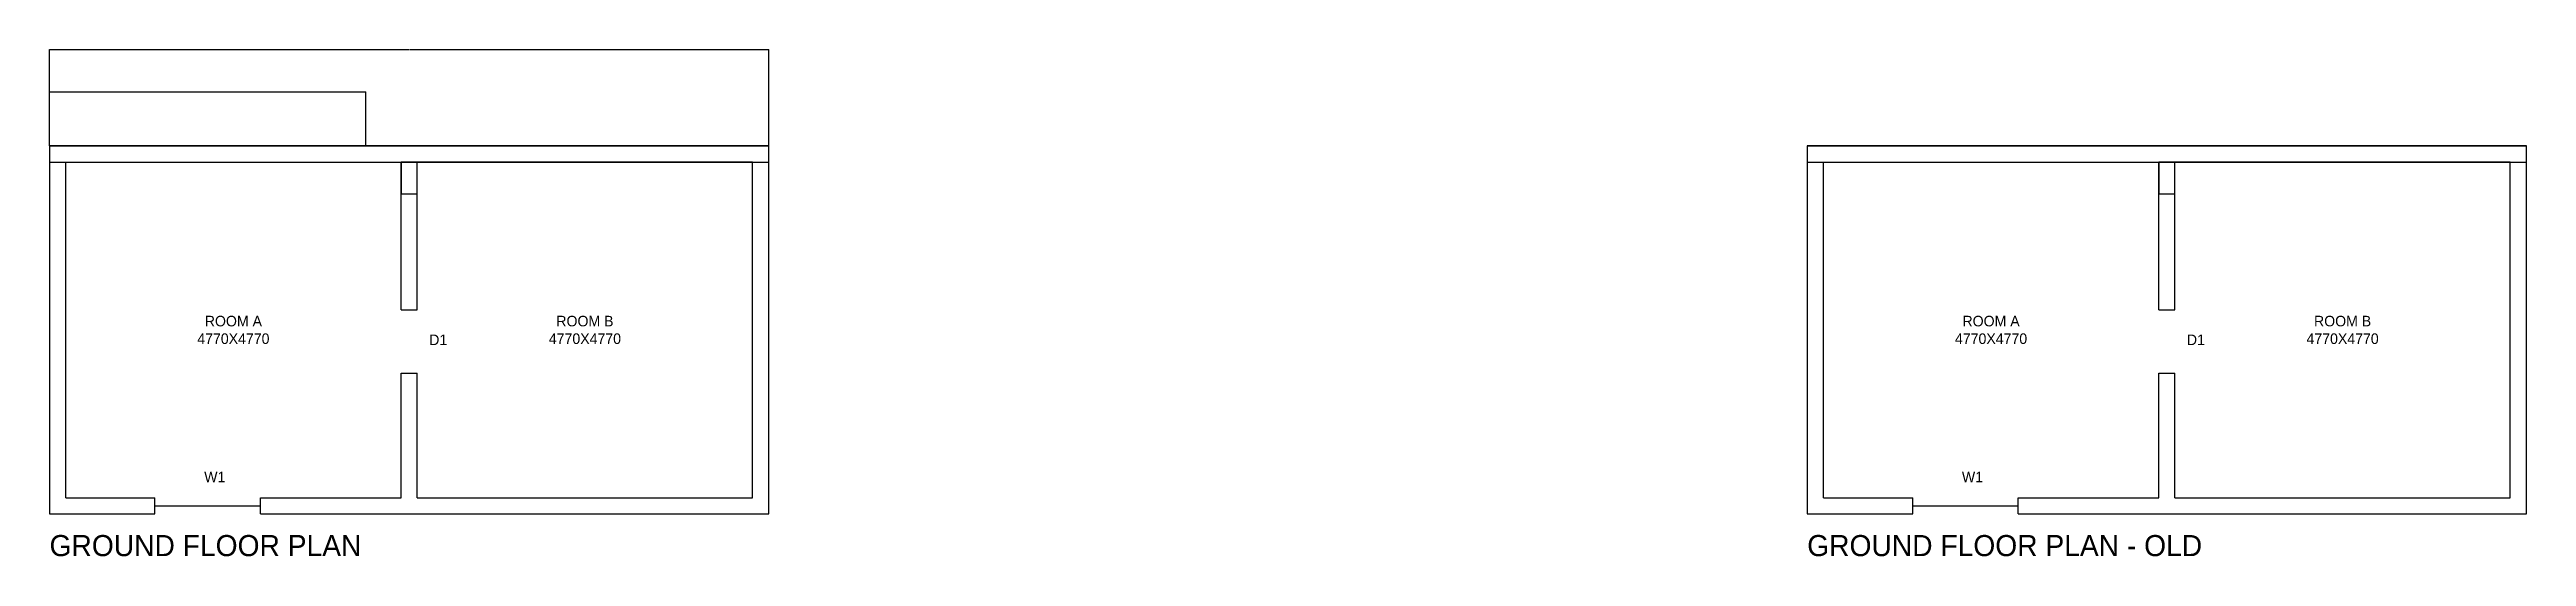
# Model space of a CAD drawing. Header units: millimetres. Extents: x 0 to 65577, y -604 to 6601.
# Drawn here: x 0 to 35230, y -604 to 6601 of the extents above; entities that cross this region are included whole.
import ezdxf

# ---------------------------------------------------------------- set-up
doc = ezdxf.new("R2010")
doc.units = ezdxf.units.MM
for name, color, linetype in [('A-BEAM', 6, 'Continuous'), ('A-COLUMN', 5, 'Continuous'), ('A-DIM', 3, 'Continuous'), ('A-DW TAG', 4, 'Continuous'), ('A-TEXT', 7, 'Continuous'), ('A-TEXT DETAIL', 2, 'Continuous'), ('A-WALL', 1, 'Continuous'), ('A-WINDOW', 4, 'Continuous')]:
    doc.layers.add(name, color=color, linetype=linetype)
doc.dimstyles.get("Standard").update_dxf_attribs({"dimtxt": 2.5, "dimasz": 2.5, "dimexe": 1.25, "dimexo": 0.625, "dimtad": 1, "dimcen": 2.5, "dimazin": 3, "dimtfac": 1, "dimtmove": 0, "dimatfit": 3})

msp = doc.modelspace()

# ---------------------------------------------------------------- texts
at = {"layer": 'A-DW TAG'}
for s, p in [('D1', (5400, 2400)), ('D1', (30400, 2400)), ('W1', (2200, 450)), ('W1', (27200, 450))]:
    msp.add_text(s, height=150, dxfattribs=at).set_placement(p)
at = {"layer": 'A-TEXT'}
for s, p in [('GROUND FLOOR PLAN', (0, -600)), ('GROUND FLOOR PLAN - OLD', (25000, -600))]:
    msp.add_text(s, height=300, dxfattribs=at).set_placement(p)
at = {"layer": 'A-TEXT DETAIL', "char_height": 150, "attachment_point": 5}
for s, insert in [('ROOM A\\P4770X4770', (2615, 2615)), ('ROOM B\\P4770X4770', (7615, 2615)), ('ROOM A\\P4770X4770', (27615, 2615)), ('ROOM B\\P4770X4770', (32615, 2615))]:
    msp.add_mtext(s, dxfattribs=dict(at, insert=insert))

# ---------------------------------------------------------------- blocks, each defined once
blk = doc.blocks.new('_CLOSEDFILLED')
at = {"color": 0, "linetype": 'BYBLOCK'}
blk.add_solid([(-1, 0), (0, 0), (-1, 0)], dxfattribs=at)
blk = doc.blocks.new('*D1')
for p, q in [((0, 5230), (0, 6000)), ((0.25, 6000), (2248, 6000)), ((2252, 6000), (4499.75, 6000)), ((4500, 5230), (4500, 6000))]:
    blk.add_line(p, q)
at = {"layer": 'Defpoints'}
for p in [(0, 6000), (0, 5230), (4500, 5230)]:
    blk.add_point(p, dxfattribs=at)
at = {"layer": 'A-DIM', "xscale": 0.25, "yscale": 0.25, "rotation": 180}
blk.add_blockref('_CLOSEDFILLED', (0, 6000), dxfattribs=at)
at = {"layer": 'A-DIM', "xscale": 0.25, "yscale": 0.25}
blk.add_blockref('_CLOSEDFILLED', (4500, 6000), dxfattribs=at)
at = {"layer": 'A-DIM', "insert": (2250, 6000), "char_height": 1, "attachment_point": 5}
blk.add_mtext('4550', dxfattribs=at)
blk = doc.blocks.new('*D2')
for p, q in [((0, 5230), (0, 6600)), ((0.25, 6600), (5112.5, 6600)), ((5117.5, 6600), (10229.75, 6600)), ((10230, 5230), (10230, 6600))]:
    blk.add_line(p, q)
at = {"layer": 'Defpoints'}
for p in [(0, 6600), (0, 5230), (10230, 5230)]:
    blk.add_point(p, dxfattribs=at)
at = {"layer": 'A-DIM', "xscale": 0.25, "yscale": 0.25, "rotation": 180}
blk.add_blockref('_CLOSEDFILLED', (0, 6600), dxfattribs=at)
at = {"layer": 'A-DIM', "xscale": 0.25, "yscale": 0.25}
blk.add_blockref('_CLOSEDFILLED', (10230, 6600), dxfattribs=at)
at = {"layer": 'A-DIM', "insert": (5115, 6600), "char_height": 1, "attachment_point": 5}
blk.add_mtext('10230', dxfattribs=at)

# ---------------------------------------------------------------- dimensions: what is measured, and where the dimension line sits
at = {"layer": 'A-DIM'}
dim = msp.add_linear_dim(base=(0, 6600), p1=(0, 5230), p2=(10230, 5230), dimstyle='Standard', dxfattribs=at)
dim.commit()
dim.dimension.update_dxf_attribs({"geometry": '*D2', "text_midpoint": (5115, 6600)})
dim = msp.add_linear_dim(base=(0, 6000), p1=(0, 5230), p2=(4500, 5230), text='4550', dimstyle='Standard', dxfattribs=at)
dim.commit()
dim.dimension.update_dxf_attribs({"geometry": '*D1', "text_midpoint": (2250, 6000)})

# ---------------------------------------------------------------- linework, layer by layer
at = {"layer": 'A-BEAM'}
for p, q in [((0, 5230), (10230, 5230)), ((0, 5000), (10230, 5000)), ((25000, 5230), (35230, 5230)), ((25000, 5000), (35230, 5000))]:
    msp.add_line(p, q, dxfattribs=at)
at = {"layer": 'A-COLUMN'}
for points in [[(5000, 4550), (5230, 4550), (5230, 5000), (5000, 5000)], [(30000, 4550), (30230, 4550), (30230, 5000), (30000, 5000)]]:
    msp.add_lwpolyline(points, close=True, dxfattribs=at)
at = {"layer": 'A-WALL'}
for p, q in [((5115, 5230), (0, 5230)), ((0, 5230), (0, 2615)), ((230, 2615), (230, 5000)), ((230, 5000), (2615, 5000)), ((2615, 5000), (5000, 5000)), ((5000, 3950), (5000, 5000)), ((10230, 5230), (5115, 5230)), ((7615, 5000), (5230, 5000)), ((5230, 3950), (5230, 5000)), ((10000, 5000), (7615, 5000)), ((10000, 2615), (10000, 5000)), ((10230, 2615), (10230, 5230)), ((30115, 5230), (25000, 5230)), ((25000, 5230), (25000, 2615)), ((25230, 2615), (25230, 5000)), ((25230, 5000), (27615, 5000)), ((27615, 5000), (30000, 5000)), ((30000, 3950), (30000, 5000)), ((35230, 5230), (30115, 5230)), ((32615, 5000), (30230, 5000)), ((30230, 3950), (30230, 5000)), ((35000, 5000), (32615, 5000)), ((35000, 2615), (35000, 5000)), ((35230, 2615), (35230, 5230)), ((5000, 2900), (5000, 3950)), ((5230, 2900), (5230, 3950)), ((30000, 2900), (30000, 3950)), ((30230, 2900), (30230, 3950)), ((5000, 2900), (5230, 2900)), ((30000, 2900), (30230, 2900)), ((0, 2615), (0, 0)), ((230, 230), (230, 2615)), ((10000, 230), (10000, 2615)), ((10230, 0), (10230, 2615)), ((25000, 2615), (25000, 0)), ((25230, 230), (25230, 2615)), ((35000, 230), (35000, 2615)), ((35230, 0), (35230, 2615)), ((5000, 230), (5000, 2000)), ((5000, 2000), (5230, 2000)), ((5230, 230), (5230, 2000)), ((30000, 230), (30000, 2000)), ((30000, 2000), (30230, 2000)), ((30230, 230), (30230, 2000)), ((0, 0), (1500, 0)), ((230, 230), (1500, 230)), ((1500, 0), (1500, 230)), ((3000, 230), (5000, 230)), ((3000, 0), (3000, 230)), ((3000, 0), (6615, 0)), ((5230, 230), (7615, 230)), ((6615, 0), (10230, 0)), ((7615, 230), (10000, 230)), ((25000, 0), (26500, 0)), ((25230, 230), (26500, 230)), ((26500, 0), (26500, 230)), ((28000, 230), (30000, 230)), ((28000, 0), (28000, 230)), ((28000, 0), (31615, 0)), ((30230, 230), (32615, 230)), ((31615, 0), (35230, 0)), ((32615, 230), (35000, 230))]:
    msp.add_line(p, q, dxfattribs=at)
at = {"layer": 'A-WINDOW'}
for p, q in [((1500, 115), (3000, 115)), ((26500, 115), (28000, 115))]:
    msp.add_line(p, q, dxfattribs=at)

msp.set_redraw_order([(e.dxf.handle, doc.entitydb.next_handle()) for e in msp.query("TEXT MTEXT ATTDEF DIMENSION ARC_DIMENSION")])  # texts and dimensions are drawn at this point

doc.saveas('drawing.dxf')
